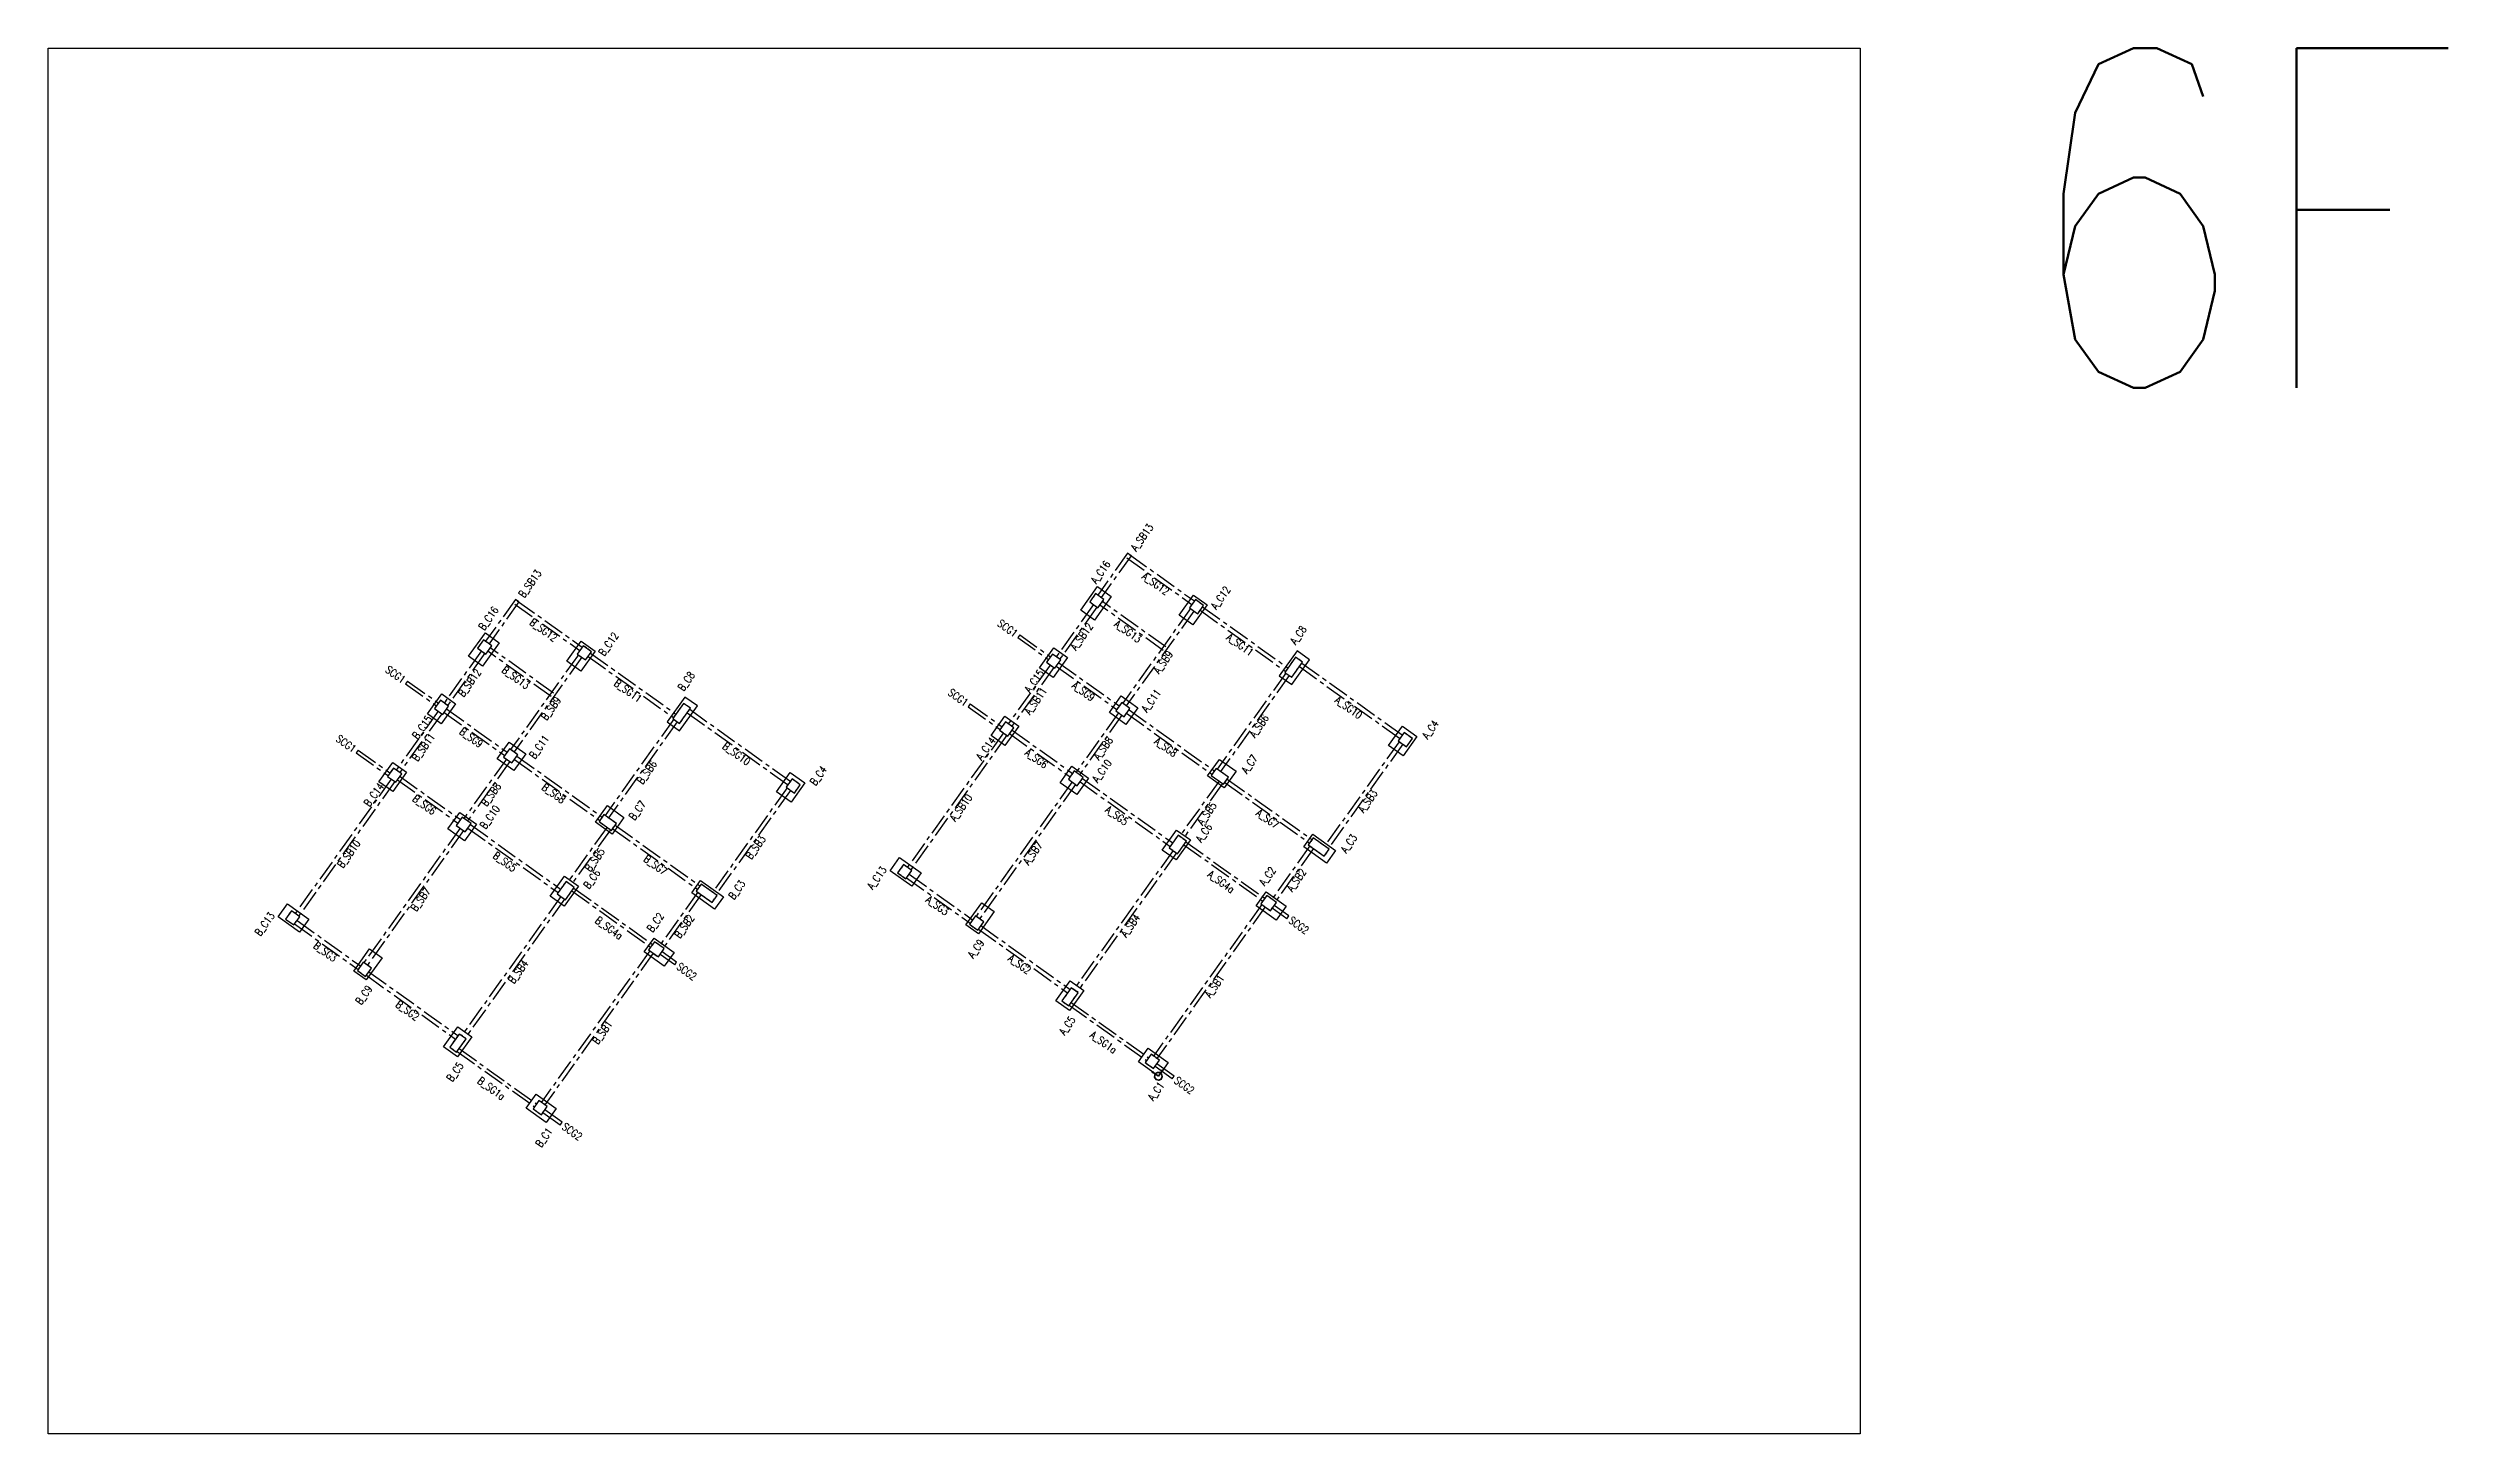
# Model space of a CAD drawing. Header units: millimetres. Extents: x 39613 to 69886, y 27475 to 191272.
# Drawn here: x 50002 to 64126, y 82407 to 90563 of the extents above; entities that cross this region are included whole.
import ezdxf
from ezdxf.enums import TextEntityAlignment as Align

# ---------------------------------------------------------------- set-up
doc = ezdxf.new("R2010")
doc.units = ezdxf.units.MM
doc.header["$LTSCALE"] = 100
doc.header["$MEASUREMENT"] = 0
doc.linetypes.add('CENTER', pattern=[2, 1.25, -0.25, 0.25, -0.25])
doc.linetypes.add('HIDDEN', pattern=[0.375, 0.25, -0.125])
for name, color, linetype in [('TC-COLUMN', 1, 'Continuous'), ('TC-TB', 2, 'Continuous'), ('TC-TC', 4, 'Continuous'), ('TC-虛鋼柱', 4, 'HIDDEN'), ('TC-鋼柱', 11, 'Continuous'), ('TC-鋼粱', 183, 'CENTER')]:
    doc.layers.add(name, color=color, linetype=linetype)
doc.styles.get("Standard").update_dxf_attribs({"font": 'txt.shx', "width": 0.8, "bigfont": 'ae.shx'})

msp = doc.modelspace()

# ---------------------------------------------------------------- texts
at = {"layer": 'Defpoints', "color": 2, "width": 0.8}
msp.add_text('6F', height=2000, rotation=360, dxfattribs=at).set_placement((61589.25, 90562.78), align=Align.TOP_LEFT)
at = {"layer": 'TC-TB', "width": 0.8}
for s, rotation, p in [('A_SB13', 54.440027, (56440.49, 87682.95)), ('B_SB13', 54.440027, (52838.04, 87411.06)), ('A_SG12', 324, (56520.73, 87410.43)), ('B_SG12', 324, (52918.28, 87138.54)), ('SCG1', 324.440027, (55649.56, 87148.33)), ('A_SB12', 54.440027, (56084.87, 87099.51)), ('A_SG13', 324, (56357.4, 87130.19)), ('A_SB9', 54.440027, (56564.46, 86948.92)), ('A_SG11', 324, (57017.64, 87052.13)), ('SCG1', 324.440027, (52047.11, 86876.44)), ('B_SB12', 54.440027, (52482.42, 86827.62)), ('B_SG13', 324, (52754.95, 86858.3)), ('B_SB9', 54.440027, (52962.01, 86677.03)), ('B_SG11', 324, (53415.19, 86780.24)), ('SCG1', 324.440027, (55358.75, 86741.53)), ('A_SB11', 54.440027, (55813.88, 86720.44)), ('A_SG9', 324, (56095.6, 86777.07)), ('A_SG10', 324, (57656.27, 86681.82)), ('A_SB6', 54.440027, (57128.61, 86573.47)), ('SCG1', 324.440027, (51756.3, 86469.64)), ('B_SB11', 54.440027, (52211.43, 86448.55)), ('B_SG9', 324, (52493.15, 86505.18)), ('B_SG10', 324, (54053.82, 86409.93)), ('A_SB8', 54.440027, (56211.2, 86442.49)), ('A_SG8', 324, (56580.3, 86449.16)), ('B_SB6', 54.440027, (53526.16, 86301.58)), ('A_SG6', 324, (55818.89, 86381.82)), ('B_SG6', 324, (52216.44, 86109.93)), ('B_SB8', 54.440027, (52608.75, 86170.6)), ('B_SG8', 324, (52977.85, 86177.27)), ('A_SB10', 54.440027, (55374.4, 86092.77)), ('A_SB3', 54.440027, (57768.66, 86131.37)), ('A_SG5', 324, (56292.43, 86046.48)), ('A_SB5', 54.440027, (56821.8, 86058.33)), ('A_SG7', 324, (57179.36, 86027.22)), ('B_SB10', 54.440027, (51771.95, 85820.88)), ('B_SB3', 54.440027, (54166.21, 85859.48)), ('A_SB7', 54.440027, (55796.91, 85824.57)), ('B_SG5', 324, (52689.98, 85774.59)), ('B_SB5', 54.440027, (53219.35, 85786.44)), ('B_SG7', 324, (53576.91, 85755.33)), ('B_SB7', 54.440027, (52194.46, 85552.68)), ('A_SG4a', 324, (56906.1, 85656.95)), ('A_SB2', 54.440027, (57349.04, 85666.14)), ('B_SB2', 54.440027, (53746.59, 85394.25)), ('A_SG3', 324, (55236.2, 85517.12)), ('A_SB4', 54.440027, (56371.55, 85399.27)), ('B_SG4a', 324, (53303.65, 85385.06)), ('SCG2', 324.439959, (57363.12, 85400.92)), ('B_SG3', 324, (51633.75, 85245.23)), ('B_SB4', 54.440027, (52769.1, 85127.38)), ('SCG2', 324.439959, (53760.67, 85129.03)), ('A_SG2', 324, (55720.03, 85171.24)), ('A_SB1', 54.440027, (56866.34, 85042.49)), ('B_SG2', 324, (52117.58, 84899.35)), ('B_SB1', 54.440027, (53263.89, 84770.6)), ('A_SG1a', 324, (56213.94, 84712.31)), ('B_SG1a', 324, (52611.49, 84440.42)), ('SCG2', 324.439959, (56689.22, 84458.59)), ('SCG2', 324.439959, (53086.78, 84186.7))]:
    msp.add_text(s, height=45, rotation=rotation, dxfattribs=at).set_placement(p, align=Align.MIDDLE_CENTER)
at = {"layer": 'TC-TC', "width": 0.8}
for s, p in [('A_C16', (56196.3, 87478.92)), ('A_C12', (56902.89, 87327.77)), ('B_C16', (52593.85, 87207.03)), ('A_C8', (57360.44, 87108.42)), ('B_C12', (53300.44, 87055.88)), ('B_C8', (53757.99, 86836.53)), ('A_C15', (55805.52, 86837.7)), ('A_C11', (56494.43, 86722.38)), ('B_C15', (52203.07, 86565.81)), ('A_C4', (58137.58, 86552.86)), ('B_C11', (52891.98, 86450.49)), ('A_C14', (55521.68, 86440.66)), ('B_C4', (54535.13, 86280.97)), ('A_C10', (56204.51, 86309.08)), ('A_C7', (57072.72, 86349.14)), ('B_C14', (51919.23, 86168.77)), ('B_C10', (52602.06, 86037.2)), ('B_C7', (53470.27, 86077.25)), ('A_C6', (56804.49, 85944.71)), ('A_C3', (57657.88, 85881.82)), ('A_C13', (54879.51, 85679.91)), ('A_C2', (57178.43, 85689.68)), ('B_C6', (53202.04, 85672.82)), ('B_C3', (54055.43, 85609.93)), ('B_C13', (51277.06, 85408.03)), ('B_C2', (53575.98, 85417.79)), ('A_C9', (55462.94, 85262.83)), ('B_C9', (51860.49, 84990.94)), ('A_C5', (55999.62, 84810.21)), ('B_C5', (52397.17, 84538.32)), ('A_C1', (56522.63, 84424.03)), ('B_C1', (52920.18, 84152.14))]:
    msp.add_text(s, height=45, rotation=54.440027, dxfattribs=at).set_placement(p, align=Align.MIDDLE_CENTER)

# ---------------------------------------------------------------- blocks, each defined once
blk = doc.blocks.new('origin')
at = {"color": 3, "lineweight": 35}
blk.add_line((0, 0), (0, 39), dxfattribs=at)
at = {"color": 1, "lineweight": 35}
blk.add_line((0, 0), (39, 0), dxfattribs=at)
at = {"color": 7, "lineweight": 35, "true_color": 0xffffff}
blk.add_lwpolyline([(0, 24), (-18, 15), (-24, 0), (-18, -15), (-4, -23), (13, -19), (22, -7), (23, 6), (15, 18), (0, 24)], dxfattribs=at)
at = {"color": 3, "lineweight": 35}
blk.add_lwpolyline([(0, 44), (-3, 39), (3, 39)], close=True, dxfattribs=at)
at = {"color": 1, "lineweight": 35}
blk.add_lwpolyline([(44, 0), (39, 3), (39, -3)], close=True, dxfattribs=at)

# ---------------------------------------------------------------- linework, layer by layer
at = {"layer": 'Defpoints'}
msp.add_lwpolyline([(60666.19, 90562.78), (60666.19, 82407.41), (50001.56, 82407.41), (50001.56, 90562.78)], close=True, dxfattribs=at)
at = {"layer": 'TC-COLUMN'}
for points in [[(56259.6, 87335.33), (56160.73, 87197.03), (56079.38, 87255.18), (56178.24, 87393.48)], [(56658.15, 87226.15), (56742.48, 87344.11), (56823.83, 87285.95), (56739.5, 87167.99)], [(52476.93, 86983.3), (52575.79, 87121.59), (52657.15, 87063.44), (52558.28, 86925.14)], [(53055.7, 86954.26), (53140.03, 87072.22), (53221.38, 87014.06), (53137.05, 86896.1)], [(55836.93, 86916.04), (55921.26, 87034), (56002.61, 86975.84), (55918.29, 86857.89)], [(57247.88, 86869.28), (57321.1, 86816.94), (57425.77, 86963.37), (57352.55, 87015.71)], [(52234.49, 86644.15), (52318.81, 86762.11), (52400.16, 86703.95), (52315.84, 86586)], [(53645.43, 86597.39), (53718.65, 86545.05), (53823.32, 86691.48), (53750.11, 86743.82)], [(56317.75, 86750.35), (56415.37, 86680.57), (56345.58, 86582.94), (56247.96, 86652.73)], [(55551.94, 86517.37), (55633.36, 86631.26), (55714.71, 86573.11), (55633.29, 86459.22)], [(52715.3, 86478.46), (52812.92, 86408.68), (52743.13, 86311.05), (52645.51, 86380.84)], [(57891.43, 86458.39), (57972.85, 86572.28), (58058.27, 86511.22), (57976.85, 86397.32)], [(51949.49, 86245.48), (52030.91, 86359.37), (52112.26, 86301.22), (52030.84, 86187.33)], [(56027.82, 86337.05), (56125.44, 86267.27), (56055.66, 86169.65), (55958.03, 86239.43)], [(56896.03, 86377.11), (56993.65, 86307.32), (56923.87, 86209.7), (56826.25, 86279.49)], [(54288.98, 86186.5), (54370.4, 86300.39), (54455.82, 86239.33), (54374.4, 86125.43)], [(52425.37, 86065.16), (52522.99, 85995.38), (52453.21, 85897.76), (52355.58, 85967.54)], [(53293.58, 86105.22), (53391.2, 86035.43), (53321.42, 85937.81), (53223.8, 86007.6)], [(56559.75, 85843.08), (56644.08, 85961.04), (56725.43, 85902.89), (56641.1, 85784.93)], [(57392.25, 85862.75), (57444.59, 85935.96), (57578.81, 85840), (57526.47, 85766.79)], [(55084.66, 85631.59), (54958.57, 85721.73), (55013.82, 85799.02), (55139.91, 85708.88)], [(52957.3, 85571.19), (53041.63, 85689.15), (53122.98, 85631), (53038.65, 85513.04)], [(53789.8, 85590.86), (53842.14, 85664.07), (53976.36, 85568.12), (53924.02, 85494.9)], [(57230.34, 85431.31), (57112.38, 85515.63), (57170.54, 85596.98), (57288.5, 85512.66)], [(51482.22, 85359.7), (51356.12, 85449.84), (51411.37, 85527.13), (51537.46, 85436.99)], [(55496.76, 85533.68), (55569.98, 85481.34), (55476.93, 85351.17), (55403.71, 85403.51)], [(53627.89, 85159.42), (53509.93, 85243.74), (53568.09, 85325.09), (53686.05, 85240.77)], [(51894.31, 85261.79), (51967.53, 85209.45), (51874.48, 85079.28), (51801.26, 85131.62)], [(55932.25, 84956.71), (56016.58, 85074.67), (56097.93, 85016.51), (56013.6, 84898.55)], [(52329.8, 84684.82), (52414.13, 84802.78), (52495.48, 84744.62), (52411.15, 84626.66)], [(56536.62, 84512.37), (56418.66, 84596.7), (56476.81, 84678.05), (56594.77, 84593.72)], [(52934.17, 84240.48), (52816.21, 84324.81), (52874.36, 84406.16), (52992.32, 84321.83)]]:
    msp.add_lwpolyline(points, close=True, dxfattribs=at)
at = {"layer": 'TC-虛鋼柱'}
for points in [[(56181.1, 87268.51), (56216, 87317.32), (56167.18, 87352.22), (56132.29, 87303.41)], [(56768.01, 87233.66), (56802.9, 87282.47), (56754.09, 87317.37), (56719.2, 87268.55)], [(52578.65, 86996.62), (52613.55, 87045.43), (52564.74, 87080.33), (52529.84, 87031.52)], [(53165.56, 86961.77), (53200.45, 87010.58), (53151.64, 87045.48), (53116.75, 86996.67)], [(55927.03, 86913.1), (55961.92, 86961.91), (55913.11, 86996.8), (55878.22, 86947.99)], [(57385.09, 86949.43), (57344.41, 86978.51), (57280.44, 86889.03), (57321.11, 86859.95)], [(52324.58, 86641.21), (52359.47, 86690.02), (52310.66, 86724.91), (52275.77, 86676.1)], [(53782.64, 86677.54), (53741.96, 86706.62), (53677.99, 86617.14), (53718.66, 86588.06)], [(55651.04, 86514.14), (55685.93, 86562.95), (55637.12, 86597.84), (55602.23, 86549.03)], [(56334.55, 86627.7), (56369.45, 86676.51), (56320.64, 86711.41), (56285.74, 86662.6)], [(57996.64, 86450.79), (58031.53, 86499.6), (57982.72, 86534.49), (57947.82, 86485.68)], [(52048.59, 86242.25), (52083.48, 86291.06), (52034.67, 86325.95), (51999.78, 86277.14)], [(52732.1, 86355.81), (52767, 86404.62), (52718.19, 86439.52), (52683.29, 86390.71)], [(56059.45, 86222.25), (56094.35, 86271.06), (56041.47, 86308.86), (56006.58, 86260.05)], [(56920.39, 86230.63), (56949.46, 86271.31), (56876.25, 86323.65), (56847.17, 86282.97)], [(54394.19, 86178.9), (54429.08, 86227.71), (54380.27, 86262.6), (54345.37, 86213.79)], [(52457, 85950.36), (52491.9, 85999.17), (52439.02, 86036.97), (52404.13, 85988.16)], [(53317.94, 85958.74), (53347.01, 85999.42), (53273.8, 86051.76), (53244.72, 86011.08)], [(56649.25, 85822.12), (56701.59, 85895.34), (56652.78, 85930.23), (56600.44, 85857.02)], [(57512.55, 85807.48), (57541.63, 85848.15), (57448.07, 85915.03), (57419, 85874.35)], [(55050.68, 85674.33), (55085.57, 85723.14), (55036.76, 85758.03), (55001.87, 85709.22)], [(53046.81, 85550.24), (53099.14, 85623.45), (53050.33, 85658.34), (52997.99, 85585.13)], [(53910.1, 85535.59), (53939.18, 85576.26), (53845.62, 85643.14), (53816.55, 85602.46)], [(51448.23, 85402.44), (51483.12, 85451.25), (51434.31, 85486.14), (51399.42, 85437.33)], [(55473.45, 85372.1), (55508.34, 85420.91), (55459.53, 85455.8), (55424.64, 85406.99)], [(57196.07, 85486.54), (57230.96, 85535.35), (57174.02, 85576.06), (57139.12, 85527.25)], [(51871, 85100.21), (51905.89, 85149.02), (51857.08, 85183.91), (51822.19, 85135.1)], [(53593.62, 85214.65), (53628.51, 85263.46), (53571.57, 85304.17), (53536.67, 85255.36)], [(56008.96, 84926.45), (56064.21, 85003.74), (56023.54, 85032.81), (55968.29, 84955.53)], [(52406.51, 84654.56), (52461.76, 84731.85), (52421.09, 84760.92), (52365.84, 84683.64)], [(56507.57, 84557.72), (56542.47, 84606.53), (56493.66, 84641.42), (56458.76, 84592.61)], [(52905.12, 84285.83), (52940.02, 84334.64), (52891.21, 84369.53), (52856.31, 84320.72)]]:
    msp.add_lwpolyline(points, close=True, dxfattribs=at)
at = {"layer": 'TC-鋼柱'}
for points in [[(56181.1, 87268.51), (56216, 87317.32), (56167.18, 87352.22), (56132.29, 87303.41)], [(56768.01, 87233.66), (56802.9, 87282.47), (56754.09, 87317.37), (56719.2, 87268.55)], [(52578.65, 86996.62), (52613.55, 87045.43), (52564.74, 87080.33), (52529.84, 87031.52)], [(53165.56, 86961.77), (53200.45, 87010.58), (53151.64, 87045.48), (53116.75, 86996.67)], [(55927.03, 86913.1), (55961.92, 86961.91), (55913.11, 86996.8), (55878.22, 86947.99)], [(57385.09, 86949.43), (57344.41, 86978.51), (57280.44, 86889.03), (57321.11, 86859.95)], [(52324.58, 86641.21), (52359.47, 86690.02), (52310.66, 86724.91), (52275.77, 86676.1)], [(53782.64, 86677.54), (53741.96, 86706.62), (53677.99, 86617.14), (53718.66, 86588.06)], [(55651.04, 86514.14), (55685.93, 86562.95), (55637.12, 86597.84), (55602.23, 86549.03)], [(56334.55, 86627.7), (56369.45, 86676.51), (56320.64, 86711.41), (56285.74, 86662.6)], [(57996.64, 86450.79), (58031.53, 86499.6), (57982.72, 86534.49), (57947.82, 86485.68)], [(52048.59, 86242.25), (52083.48, 86291.06), (52034.67, 86325.95), (51999.78, 86277.14)], [(52732.1, 86355.81), (52767, 86404.62), (52718.19, 86439.52), (52683.29, 86390.71)], [(56059.45, 86222.25), (56094.35, 86271.06), (56041.47, 86308.86), (56006.58, 86260.05)], [(56920.39, 86230.63), (56949.46, 86271.31), (56876.25, 86323.65), (56847.17, 86282.97)], [(54394.19, 86178.9), (54429.08, 86227.71), (54380.27, 86262.6), (54345.37, 86213.79)], [(52457, 85950.36), (52491.9, 85999.17), (52439.02, 86036.97), (52404.13, 85988.16)], [(53317.94, 85958.74), (53347.01, 85999.42), (53273.8, 86051.76), (53244.72, 86011.08)], [(56649.25, 85822.12), (56701.59, 85895.34), (56652.78, 85930.23), (56600.44, 85857.02)], [(57512.55, 85807.48), (57541.63, 85848.15), (57448.07, 85915.03), (57419, 85874.35)], [(55050.68, 85674.33), (55085.57, 85723.14), (55036.76, 85758.03), (55001.87, 85709.22)], [(53046.81, 85550.24), (53099.14, 85623.45), (53050.33, 85658.34), (52997.99, 85585.13)], [(53910.1, 85535.59), (53939.18, 85576.26), (53845.62, 85643.14), (53816.55, 85602.46)], [(51448.23, 85402.44), (51483.12, 85451.25), (51434.31, 85486.14), (51399.42, 85437.33)], [(55473.45, 85372.1), (55508.34, 85420.91), (55459.53, 85455.8), (55424.64, 85406.99)], [(57196.07, 85486.54), (57230.96, 85535.35), (57174.02, 85576.06), (57139.12, 85527.25)], [(51871, 85100.21), (51905.89, 85149.02), (51857.08, 85183.91), (51822.19, 85135.1)], [(53593.62, 85214.65), (53628.51, 85263.46), (53571.57, 85304.17), (53536.67, 85255.36)], [(56008.96, 84926.45), (56064.21, 85003.74), (56023.54, 85032.81), (55968.29, 84955.53)], [(52406.51, 84654.56), (52461.76, 84731.85), (52421.09, 84760.92), (52365.84, 84683.64)], [(56507.57, 84557.72), (56542.47, 84606.53), (56493.66, 84641.42), (56458.76, 84592.61)], [(52905.12, 84285.83), (52940.02, 84334.64), (52891.21, 84369.53), (52856.31, 84320.72)]]:
    msp.add_lwpolyline(points, close=True, dxfattribs=at)
at = {"layer": 'TC-鋼粱'}
for p, q in [((56355.58, 87589.96), (56179.39, 87343.49)), ((56375.92, 87575.42), (56199.73, 87328.96)), ((56375.92, 87575.42), (56355.58, 87589.96)), ((56365.75, 87582.69), (56748.28, 87309.23)), ((56351.21, 87562.35), (56733.74, 87288.89)), ((52753.13, 87318.07), (52576.94, 87071.6)), ((52773.47, 87303.53), (52597.28, 87057.07)), ((52773.47, 87303.53), (52753.13, 87318.07)), ((52763.3, 87310.8), (53145.83, 87037.34)), ((56579.63, 87038.93), (56207.27, 87305.12)), ((52748.76, 87290.46), (53131.29, 87017)), ((56154.66, 87287.41), (55935.48, 86980.81)), ((56175, 87272.88), (55955.82, 86966.27)), ((56565.09, 87018.59), (56192.73, 87284.78)), ((56725.3, 87264.19), (56326.92, 86706.92)), ((56745.64, 87249.65), (56347.26, 86692.38)), ((56782.55, 87254), (57284.72, 86895.01)), ((56797.09, 87274.34), (57299.26, 86915.35)), ((52552.21, 87015.52), (52333.03, 86708.92)), ((52962.64, 86746.7), (52590.28, 87012.89)), ((52977.18, 86767.04), (52604.82, 87033.23)), ((55720.46, 87109.94), (55708.83, 87093.67)), ((55708.83, 87093.67), (55889.85, 86964.26)), ((55720.46, 87109.94), (55901.48, 86980.53)), ((52572.55, 87000.99), (52353.37, 86694.38)), ((53122.85, 86992.3), (52724.47, 86435.03)), ((53143.19, 86977.76), (52744.81, 86420.49)), ((53180.1, 86982.11), (53682.27, 86623.12)), ((53194.64, 87002.45), (53696.81, 86643.46)), ((55900.59, 86932), (55653.39, 86586.21)), ((55920.92, 86917.46), (55673.73, 86571.67)), ((55935.75, 86925.3), (56291.66, 86670.87)), ((55950.29, 86945.64), (56306.2, 86691.21)), ((57286.54, 86884.66), (56882.36, 86319.28)), ((57306.88, 86870.13), (56902.7, 86304.74)), ((57366.19, 86923), (57958, 86499.92)), ((57380.72, 86943.33), (57972.54, 86520.26)), ((52118.01, 86838.05), (52106.38, 86821.78)), ((52106.38, 86821.78), (52287.4, 86692.37)), ((52118.01, 86838.05), (52299.03, 86708.64)), ((52298.14, 86660.11), (52050.94, 86314.32)), ((52318.47, 86645.57), (52071.28, 86299.78)), ((52333.3, 86653.41), (52689.21, 86398.98)), ((52347.84, 86673.75), (52703.75, 86419.32)), ((53684.09, 86612.77), (53279.91, 86047.39)), ((53704.43, 86598.24), (53300.25, 86032.85)), ((53763.74, 86651.11), (54355.55, 86228.03)), ((53778.27, 86671.44), (54370.09, 86248.37)), ((55429.65, 86703.14), (55418.01, 86686.87)), ((55418.01, 86686.87), (55605.14, 86553.1)), ((55429.65, 86703.14), (55616.77, 86569.37)), ((56302.01, 86650.97), (56052.04, 86301.3)), ((56322.35, 86636.43), (56072.38, 86286.76)), ((56349.19, 86648.18), (56851.53, 86289.07)), ((56363.73, 86668.52), (56866.07, 86309.41)), ((55624.6, 86533.04), (55059.13, 85742.04)), ((55644.94, 86518.5), (55079.47, 85727.5)), ((55661.2, 86528.35), (56016.7, 86274.21)), ((55675.74, 86548.69), (56031.24, 86294.55)), ((57954.17, 86481.14), (57515.18, 85867.06)), ((57974.51, 86466.61), (57535.52, 85852.52)), ((51827.2, 86431.25), (51815.56, 86414.98)), ((51815.56, 86414.98), (52002.69, 86281.21)), ((51827.2, 86431.25), (52014.32, 86297.48)), ((52699.56, 86379.08), (52449.59, 86029.41)), ((52719.9, 86364.54), (52469.93, 86014.87)), ((52746.74, 86376.29), (53249.08, 86017.18)), ((52761.28, 86396.63), (53263.62, 86037.52)), ((52022.15, 86261.15), (51456.68, 85470.15)), ((52042.49, 86246.61), (51477.02, 85455.61)), ((52058.75, 86256.46), (52414.25, 86002.32)), ((52073.29, 86276.8), (52428.79, 86022.66)), ((54351.72, 86209.26), (53912.73, 85595.17)), ((54372.06, 86194.72), (53933.07, 85580.63)), ((56029.1, 86243.95), (55463.6, 85452.9)), ((56049.44, 86229.41), (55483.94, 85438.36)), ((56075.45, 86244.62), (56606.26, 85865.15)), ((56089.99, 86264.96), (56620.8, 85885.49)), ((56893.95, 86249.53), (56661.33, 85924.13)), ((56914.29, 86234.99), (56681.66, 85909.59)), ((56927.74, 86240.91), (57426.27, 85884.52)), ((56942.27, 86261.25), (57440.8, 85904.86)), ((52426.65, 85972.06), (51861.15, 85181.01)), ((52446.99, 85957.52), (51881.49, 85166.47)), ((52473, 85972.73), (53003.81, 85593.26)), ((52487.54, 85993.07), (53018.35, 85613.6)), ((53291.5, 85977.64), (53058.88, 85652.24)), ((53311.84, 85963.1), (53079.21, 85637.7)), ((53325.29, 85969.02), (53823.82, 85612.63)), ((53339.82, 85989.36), (53838.35, 85632.97)), ((56698.69, 85891.27), (57162.39, 85559.79)), ((56622.82, 85841.03), (56037.77, 85022.64)), ((56643.15, 85826.49), (56058.11, 85008.1)), ((56687.06, 85875), (57150.75, 85543.52)), ((57428.5, 85867.56), (57204.52, 85554.25)), ((57448.84, 85853.02), (57224.86, 85539.71)), ((53084.61, 85603.11), (53548.31, 85271.63)), ((53096.24, 85619.38), (53559.94, 85287.9)), ((55055.04, 85680.43), (55429, 85413.09)), ((55069.58, 85700.77), (55443.54, 85433.43)), ((53020.37, 85569.14), (52435.32, 84750.75)), ((53040.7, 85554.6), (52455.66, 84736.21)), ((53826.05, 85595.67), (53602.07, 85282.36)), ((53846.39, 85581.13), (53622.41, 85267.82)), ((57145.22, 85522.89), (56507.84, 84631.28)), ((57165.56, 85508.35), (56528.18, 84616.74)), ((57292.23, 85439.31), (57206.25, 85500.77)), ((57303.86, 85455.58), (57217.88, 85517.04)), ((57292.23, 85439.31), (57303.86, 85455.58)), ((51452.59, 85408.54), (51826.55, 85141.21)), ((51467.13, 85428.88), (51841.09, 85161.54)), ((55477.81, 85378.2), (56002.37, 85003.21)), ((55492.35, 85398.54), (56016.91, 85023.54)), ((53542.77, 85251), (52905.39, 84359.39)), ((53563.11, 85236.46), (52925.73, 84344.85)), ((53689.78, 85167.42), (53603.8, 85228.88)), ((53701.41, 85183.69), (53615.43, 85245.15)), ((53689.78, 85167.42), (53701.41, 85183.69)), ((51875.36, 85106.31), (52399.92, 84731.32)), ((51889.9, 85126.65), (52414.46, 84751.66)), ((56011.87, 84930.52), (56467.49, 84604.81)), ((56023.5, 84946.79), (56479.12, 84621.08)), ((52409.42, 84658.63), (52865.04, 84332.92)), ((52421.05, 84674.9), (52876.67, 84349.19)), ((56618.33, 84496.98), (56516.3, 84569.92)), ((56629.96, 84513.25), (56527.93, 84586.19)), ((56618.33, 84496.98), (56629.96, 84513.25)), ((53015.88, 84225.09), (52913.85, 84298.03)), ((53027.51, 84241.36), (52925.48, 84314.3)), ((53015.88, 84225.09), (53027.51, 84241.36))]:
    msp.add_line(p, q, dxfattribs=at)

# ---------------------------------------------------------------- block references
at = {"rotation": 54.44002677732187}
msp.add_blockref('origin', (56536.62, 84512.37), dxfattribs=at)

msp.set_redraw_order([(e.dxf.handle, doc.entitydb.next_handle()) for e in msp.query("TEXT MTEXT ATTDEF DIMENSION ARC_DIMENSION")])  # texts and dimensions are drawn at this point

doc.saveas('drawing.dxf')
